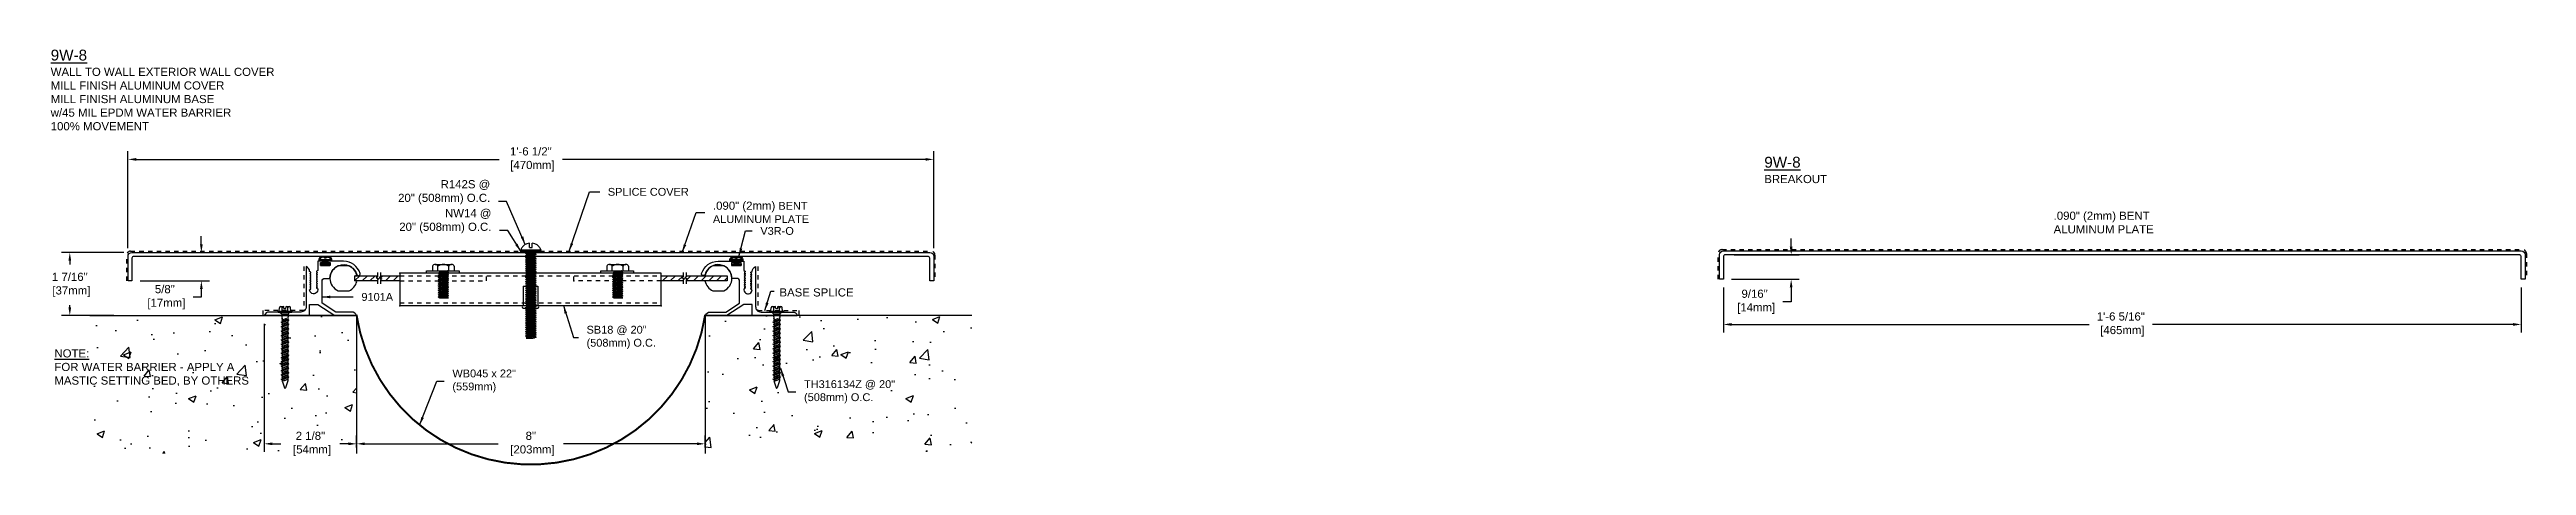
# Model space of a CAD drawing. Header units: inches. Extents: x 0.4 to 57.3, y 3.3 to 12.9.
import ezdxf

# ---------------------------------------------------------------- set-up
doc = ezdxf.new("R2010")
doc.units = ezdxf.units.IN
doc.header["$LTSCALE"] = 0.25
doc.header["$MEASUREMENT"] = 0
doc.linetypes.add('DASHED2', pattern=[0.375, 0.25, -0.125])
doc.linetypes.add('HIDDEN', pattern=[0.375, 0.25, -0.125])
doc.layers.get('0').update_dxf_attribs({"linetype": 'CONTINUOUS'})
doc.layers.get('DEFPOINTS').update_dxf_attribs({"linetype": 'CONTINUOUS'})
for name, color, linetype in [('ANCHORS', 4, 'CONTINUOUS'), ('CONDITIONS', 1, 'CONTINUOUS'), ('DIMENSIONS', 3, 'CONTINUOUS'), ('FILLERS', 2, 'CONTINUOUS'), ('METALS', 7, 'CONTINUOUS'), ('TEXT', 2, 'CONTINUOUS')]:
    doc.layers.add(name, color=color, linetype=linetype)
doc.styles.add('ARIAL', font='arial.ttf')
doc.dimstyles.new('ARIAL', dxfattribs={"dimtxt": 0.1875, "dimasz": 0.1875, "dimexe": 0.1875, "dimexo": 0.1875, "dimgap": 0.1875, "dimtad": 0, "dimtih": 1, "dimtoh": 1, "dimdec": 4, "dimzin": 3, "dimdsep": 46, "dimlunit": 4, "dimtxsty": 'ARIAL', "dimcen": 0.1875, "dimadec": 0, "dimazin": 0, "dimtfac": 1, "dimtdec": 4, "dimtofl": 0, "dimtmove": 0, "dimatfit": 3, "dimfxl": 0, "dimfrac": 2, "dimtolj": 1, "dimtzin": 0, "dimarcsym": 0})
pattern_1 = [(50, (0, 0.045), (1.79315, -0.15688), [0.1875, -2.0625]), (355, (0, 0.045), (-0.34688, 1.88048), [0.15, -1.65]), (100.451, (0.1494, 0.032), (1.44627, 1.7236), [0.15935, -1.75286]), (46.184, (0, 0.545), (2.6681, -0.4138), [0.28125, -3.09375]), (96.636, (0.2223, 0.5105), (2.33666, 2.4353), [0.23903, -2.62928]), (351.184, (0, 0.545), (2.33665, 2.4353), [0.225, -2.475]), (21, (0.25, 0.42), (1.49227, -1.00655), [0.1875, -2.0625]), (326, (0.25, 0.42), (0.60829, 1.81288), [0.15, -1.65]), (71.451, (0.3744, 0.3361), (2.10056, 0.80633), [0.15935, -1.75286]), (37.5, (0, 0.045), (0.0304, 0.832235), [0, -1.63, 0, -1.675, 0, -1.65625]), (7.5, (0, 0.045), (0.657674, 0.98603), [0, -0.955, 0, -1.5925, 0, -0.63125]), (327.5, (-0.5575, 0.045), (1.334556, -0.056387), [0, -0.625, 0, -1.95, 0, -2.5875]), (317.5, (-0.8075, 0.045), (1.457965, 0.25026), [0, -0.8125, 0, -1.295, 0, -1.8375])]

msp = doc.modelspace()

# ---------------------------------------------------------------- texts
at = {"layer": 'TEXT', "attachment_point": 1, "style": 'ARIAL'}
for s, insert, char_height, width in [('{\\L9W-8\\P\\H0.75x;\\lWALL TO WALL EXTERIOR WALL COVER\\PMILL FINISH ALUMINUM COVER\\PMILL FINISH ALUMINUM BASE\\Pw/45 MIL EPDM WATER BARRIER\\P100% MOVEMENT}', (0.40448, 12.87743), 0.25, 10.34375), ('{\\L9W-8\\P\\H0.75x;\\lBREAKOUT}', (39.75181, 10.41338), 0.25, 10.34375), ('{\\H0.75x;.090" (2mm) BENT\\PALUMINUM PLATE}', (46.39551, 9.1533), 0.25, 10.34375), ('{\\H1.5x;\\LNOTE:\\l\\PFOR WATER BARRIER - APPLY A MASTIC SETTING BED, BY OTHERS}', (0.48905, 5.98848), 0.125, 4.5900264)]:
    msp.add_mtext(s, dxfattribs=dict(at, insert=insert, char_height=char_height, width=width))
at = {"layer": 'TEXT', "style": 'ARIAL'}
for s, insert, char_height, attachment_point in [('R142S @\\P20" (508mm) O.C.', (10.49714, 9.32056), 0.1875, 9), ('SPLICE COVER', (13.19722, 9.6072), 0.18, 4), ('\\A1;NW14 @\\P20" (508mm) O.C.', (10.52416, 8.65489), 0.1875, 9), ('{\\H1.0417x;.090" (2mm)} BENT\\PALUMINUM PLATE', (15.61061, 9.13619), 0.18, 4), ('V3R-O', (16.69894, 8.70873), 0.18, 4), ('9101A', (7.53891, 7.19138), 0.18, 4), ('\\A1;BASE SPLICE', (17.13763, 7.3902), 0.1875, 1), ('SB18 @ 20"\\P(508mm) O.C.', (12.70867, 6.26152), 0.18, 4), ('WB045 x 22"\\P(559mm)', (9.62818, 5.25605), 0.18, 4), ('TH316134Z @ 20"\\P(508mm) O.C.', (17.70217, 5.01013), 0.18, 4)]:
    msp.add_mtext(s, dxfattribs=dict(at, insert=insert, char_height=char_height, attachment_point=attachment_point))

# ---------------------------------------------------------------- blocks, each defined once
blk = doc.blocks.new('TH-316134')
for p, q in [((-0.157, 0.019), (0.157, 0.019)), ((-0.157, 0), (-0.157, 0.019)), ((-0.157, 0), (0.157, 0)), ((-0.135, 0.029), (-0.129, 0.1)), ((-0.115, 0), (-0.07, -0.045)), ((-0.097, 0.127), (-0.027, 0.127)), ((-0.065, 0.019), (-0.065, 0.1)), ((-0.023, 0.083), (-0.027, 0.127)), ((-0.023, 0.083), (0.023, 0.083)), ((0.023, 0.083), (0.027, 0.127)), ((0.027, 0.127), (0.097, 0.127)), ((0.064, 0.019), (0.064, 0.1)), ((0.115, 0), (0.07, -0.045)), ((0.135, 0.029), (0.129, 0.1)), ((0.157, 0.019), (0.157, 0)), ((-0.086, -0.234), (0.086, -0.184)), ((-0.086, -0.234), (-0.062, -0.221)), ((-0.086, -0.234), (-0.062, -0.247)), ((-0.086, -0.336), (0.086, -0.285)), ((-0.086, -0.336), (-0.062, -0.323)), ((-0.086, -0.336), (-0.062, -0.349)), ((-0.086, -0.437), (0.086, -0.387)), ((-0.086, -0.437), (-0.062, -0.425)), ((-0.086, -0.437), (-0.062, -0.45)), ((-0.086, -0.539), (0.086, -0.488)), ((-0.086, -0.539), (-0.062, -0.526)), ((-0.086, -0.539), (-0.062, -0.552)), ((-0.074, -0.184), (0.032, -0.147)), ((-0.074, -0.184), (-0.062, -0.177)), ((-0.074, -0.184), (-0.062, -0.19)), ((-0.074, -0.285), (0.074, -0.234)), ((-0.074, -0.285), (-0.062, -0.279)), ((-0.074, -0.285), (-0.062, -0.291)), ((-0.074, -0.387), (0.074, -0.336)), ((-0.074, -0.387), (-0.062, -0.381)), ((-0.074, -0.387), (-0.062, -0.393)), ((-0.074, -0.488), (0.074, -0.437)), ((-0.074, -0.488), (-0.062, -0.482)), ((-0.074, -0.488), (-0.062, -0.494)), ((-0.074, -0.59), (0.074, -0.539)), ((-0.07, -0.045), (0.07, -0.045)), ((-0.07, -0.045), (-0.07, -0.112)), ((-0.069, -0.122), (-0.063, -0.148)), ((0.032, -0.147), (-0.062, -0.19)), ((-0.062, -0.177), (0.032, -0.147)), ((-0.062, -0.157), (-0.062, -0.177)), ((0.062, -0.171), (-0.062, -0.221)), ((-0.062, -0.19), (-0.062, -0.221)), ((0.062, -0.197), (-0.062, -0.247)), ((-0.062, -0.279), (0.062, -0.228)), ((0.062, -0.241), (-0.062, -0.291)), ((-0.062, -0.247), (-0.062, -0.279)), ((0.062, -0.272), (-0.062, -0.323)), ((-0.062, -0.291), (-0.062, -0.323)), ((0.062, -0.298), (-0.062, -0.349)), ((-0.062, -0.381), (0.062, -0.33)), ((0.062, -0.342), (-0.062, -0.393)), ((-0.062, -0.349), (-0.062, -0.381)), ((0.062, -0.374), (-0.062, -0.425)), ((-0.062, -0.393), (-0.062, -0.425)), ((0.062, -0.4), (-0.062, -0.45)), ((-0.062, -0.482), (0.062, -0.431)), ((0.062, -0.444), (-0.062, -0.494)), ((-0.062, -0.45), (-0.062, -0.482)), ((0.062, -0.475), (-0.062, -0.526)), ((-0.062, -0.494), (-0.062, -0.526)), ((0.062, -0.501), (-0.062, -0.552)), ((-0.062, -0.584), (0.062, -0.533)), ((0.062, -0.545), (-0.062, -0.596)), ((-0.062, -0.552), (-0.062, -0.584)), ((0.062, -0.157), (0.062, -0.171)), ((0.086, -0.184), (0.062, -0.171)), ((0.086, -0.184), (0.062, -0.197)), ((0.062, -0.197), (0.062, -0.228)), ((0.074, -0.234), (0.062, -0.228)), ((0.074, -0.234), (0.062, -0.241)), ((0.062, -0.241), (0.062, -0.272)), ((0.086, -0.285), (0.062, -0.272)), ((0.086, -0.285), (0.062, -0.298)), ((0.062, -0.298), (0.062, -0.33)), ((0.074, -0.336), (0.062, -0.33)), ((0.074, -0.336), (0.062, -0.342)), ((0.062, -0.342), (0.062, -0.374)), ((0.086, -0.387), (0.062, -0.374)), ((0.086, -0.387), (0.062, -0.4)), ((0.062, -0.4), (0.062, -0.431)), ((0.074, -0.437), (0.062, -0.431)), ((0.074, -0.437), (0.062, -0.444)), ((0.062, -0.444), (0.062, -0.475)), ((0.086, -0.488), (0.062, -0.475)), ((0.086, -0.488), (0.062, -0.501)), ((0.062, -0.501), (0.062, -0.533)), ((0.074, -0.539), (0.062, -0.533)), ((0.074, -0.539), (0.062, -0.545)), ((0.062, -0.545), (0.062, -0.577)), ((0.069, -0.122), (0.063, -0.148)), ((0.07, -0.045), (0.07, -0.112)), ((-0.086, -0.641), (0.086, -0.59)), ((-0.086, -0.641), (-0.062, -0.628)), ((-0.086, -0.641), (-0.062, -0.654)), ((-0.086, -0.742), (0.086, -0.691)), ((-0.086, -0.742), (-0.062, -0.729)), ((-0.086, -0.742), (-0.062, -0.755)), ((-0.086, -0.844), (0.086, -0.793)), ((-0.086, -0.844), (-0.062, -0.831)), ((-0.086, -0.844), (-0.062, -0.857)), ((-0.086, -0.945), (0.086, -0.895)), ((-0.086, -0.945), (-0.062, -0.932)), ((-0.086, -0.945), (-0.062, -0.958)), ((-0.086, -1.047), (0.086, -0.996)), ((-0.086, -1.047), (-0.062, -1.034)), ((-0.086, -1.047), (-0.062, -1.06)), ((-0.086, -1.141), (0.086, -1.09)), ((-0.086, -1.141), (-0.062, -1.128)), ((-0.074, -0.59), (-0.062, -0.584)), ((-0.074, -0.59), (-0.062, -0.596)), ((-0.074, -0.691), (0.074, -0.641)), ((-0.074, -0.691), (-0.062, -0.685)), ((-0.074, -0.691), (-0.062, -0.698)), ((-0.074, -0.793), (0.074, -0.742)), ((-0.074, -0.793), (-0.062, -0.787)), ((-0.074, -0.793), (-0.062, -0.799)), ((-0.074, -0.895), (0.074, -0.844)), ((-0.074, -0.895), (-0.062, -0.888)), ((-0.074, -0.895), (-0.062, -0.901)), ((-0.074, -0.996), (0.074, -0.945)), ((-0.074, -0.996), (-0.062, -0.99)), ((-0.074, -0.996), (-0.062, -1.002)), ((-0.074, -1.09), (0.074, -1.039)), ((-0.074, -1.09), (-0.062, -1.084)), ((-0.074, -1.09), (-0.062, -1.096)), ((0.062, -0.577), (-0.062, -0.628)), ((-0.062, -0.596), (-0.062, -0.628)), ((0.062, -0.603), (-0.062, -0.654)), ((-0.062, -0.685), (0.062, -0.634)), ((0.062, -0.647), (-0.062, -0.698)), ((-0.062, -0.654), (-0.062, -0.685)), ((0.062, -0.678), (-0.062, -0.729)), ((-0.062, -0.698), (-0.062, -0.729)), ((0.062, -0.704), (-0.062, -0.755)), ((-0.062, -0.787), (0.062, -0.736)), ((0.062, -0.748), (-0.062, -0.799)), ((-0.062, -0.755), (-0.062, -0.787)), ((0.062, -0.78), (-0.062, -0.831)), ((-0.062, -0.799), (-0.062, -0.831)), ((0.062, -0.806), (-0.062, -0.857)), ((-0.062, -0.888), (0.062, -0.838)), ((0.062, -0.85), (-0.062, -0.901)), ((-0.062, -0.857), (-0.062, -0.888)), ((0.062, -0.882), (-0.062, -0.932)), ((-0.062, -0.901), (-0.062, -0.932)), ((0.062, -0.907), (-0.062, -0.958)), ((-0.062, -0.99), (0.062, -0.939)), ((0.062, -0.951), (-0.062, -1.002)), ((-0.062, -0.958), (-0.062, -0.99)), ((0.062, -0.983), (-0.062, -1.034)), ((-0.062, -1.002), (-0.062, -1.034)), ((0.062, -1.009), (-0.062, -1.06)), ((-0.062, -1.084), (0.062, -1.033)), ((0.062, -1.045), (-0.062, -1.096)), ((-0.062, -1.052), (-0.062, -1.084)), ((0.062, -1.077), (-0.062, -1.128)), ((-0.062, -1.096), (-0.062, -1.128)), ((0.062, -1.103), (-0.062, -1.154)), ((-0.062, -1.185), (0.062, -1.134)), ((0.086, -0.59), (0.062, -0.577)), ((0.086, -0.59), (0.062, -0.603)), ((0.062, -0.603), (0.062, -0.634)), ((0.074, -0.641), (0.062, -0.634)), ((0.074, -0.641), (0.062, -0.647)), ((0.062, -0.647), (0.062, -0.678)), ((0.086, -0.691), (0.062, -0.678)), ((0.086, -0.691), (0.062, -0.704)), ((0.062, -0.704), (0.062, -0.736)), ((0.074, -0.742), (0.062, -0.736)), ((0.074, -0.742), (0.062, -0.748)), ((0.062, -0.748), (0.062, -0.78)), ((0.086, -0.793), (0.062, -0.78)), ((0.086, -0.793), (0.062, -0.806)), ((0.062, -0.806), (0.062, -0.838)), ((0.074, -0.844), (0.062, -0.838)), ((0.074, -0.844), (0.062, -0.85)), ((0.062, -0.85), (0.062, -0.882)), ((0.086, -0.895), (0.062, -0.882)), ((0.086, -0.895), (0.062, -0.907)), ((0.062, -0.907), (0.062, -0.939)), ((0.074, -0.945), (0.062, -0.939)), ((0.074, -0.945), (0.062, -0.951)), ((0.062, -0.951), (0.062, -0.983)), ((0.086, -0.996), (0.062, -0.983)), ((0.086, -0.996), (0.062, -1.009)), ((0.062, -1.001), (0.062, -1.033)), ((0.074, -1.039), (0.062, -1.033)), ((0.074, -1.039), (0.062, -1.045)), ((0.062, -1.045), (0.062, -1.077)), ((0.086, -1.09), (0.062, -1.077)), ((0.086, -1.09), (0.062, -1.103)), ((0.062, -1.103), (0.062, -1.134)), ((0.074, -1.141), (0.062, -1.134)), ((-0.086, -1.141), (-0.062, -1.154)), ((-0.086, -1.242), (0.086, -1.191)), ((-0.086, -1.242), (-0.062, -1.229)), ((-0.086, -1.242), (-0.062, -1.255)), ((-0.086, -1.344), (0.086, -1.293)), ((-0.086, -1.344), (-0.062, -1.331)), ((-0.086, -1.344), (-0.062, -1.357)), ((-0.086, -1.445), (0.086, -1.395)), ((-0.086, -1.445), (-0.062, -1.432)), ((-0.086, -1.445), (-0.062, -1.458)), ((-0.086, -1.547), (0.086, -1.496)), ((-0.086, -1.547), (-0.062, -1.534)), ((-0.086, -1.547), (-0.062, -1.56)), ((-0.074, -1.191), (0.074, -1.141)), ((-0.074, -1.191), (-0.062, -1.185)), ((-0.074, -1.191), (-0.062, -1.198)), ((-0.074, -1.293), (0.074, -1.242)), ((-0.074, -1.293), (-0.062, -1.287)), ((-0.074, -1.293), (-0.062, -1.299)), ((-0.074, -1.395), (0.074, -1.344)), ((-0.074, -1.395), (-0.062, -1.388)), ((-0.074, -1.395), (-0.062, -1.401)), ((-0.074, -1.496), (0.074, -1.445)), ((-0.074, -1.496), (-0.062, -1.49)), ((-0.074, -1.496), (-0.062, -1.502)), ((0.062, -1.147), (-0.062, -1.198)), ((-0.062, -1.154), (-0.062, -1.185)), ((0.062, -1.178), (-0.062, -1.229)), ((-0.062, -1.198), (-0.062, -1.229)), ((0.062, -1.204), (-0.062, -1.255)), ((-0.062, -1.287), (0.062, -1.236)), ((0.062, -1.248), (-0.062, -1.299)), ((-0.062, -1.255), (-0.062, -1.287)), ((0.062, -1.28), (-0.062, -1.331)), ((-0.062, -1.299), (-0.062, -1.331)), ((0.062, -1.306), (-0.062, -1.357)), ((-0.062, -1.388), (0.062, -1.338)), ((0.062, -1.35), (-0.062, -1.401)), ((-0.062, -1.357), (-0.062, -1.388)), ((0.062, -1.382), (-0.062, -1.432)), ((-0.062, -1.401), (-0.062, -1.432)), ((0.062, -1.407), (-0.062, -1.458)), ((-0.062, -1.49), (0.062, -1.439)), ((0.062, -1.451), (-0.062, -1.502)), ((-0.062, -1.458), (-0.062, -1.49)), ((0.062, -1.483), (-0.062, -1.534)), ((-0.062, -1.502), (-0.062, -1.534)), ((0.062, -1.509), (-0.062, -1.56)), ((-0.062, -1.56), (-0.062, -1.586)), ((-0.06, -1.601), (-0.01, -1.744)), ((-0.034, -1.584), (0.062, -1.541)), ((-0.034, -1.584), (0.074, -1.547)), ((0.062, -1.553), (-0.034, -1.584)), ((0.06, -1.601), (0.01, -1.744)), ((0.074, -1.141), (0.062, -1.147)), ((0.062, -1.147), (0.062, -1.178)), ((0.086, -1.191), (0.062, -1.178)), ((0.086, -1.191), (0.062, -1.204)), ((0.062, -1.204), (0.062, -1.236)), ((0.074, -1.242), (0.062, -1.236)), ((0.074, -1.242), (0.062, -1.248)), ((0.062, -1.248), (0.062, -1.28)), ((0.086, -1.293), (0.062, -1.28)), ((0.086, -1.293), (0.062, -1.306)), ((0.062, -1.306), (0.062, -1.338)), ((0.074, -1.344), (0.062, -1.338)), ((0.074, -1.344), (0.062, -1.35)), ((0.062, -1.35), (0.062, -1.382)), ((0.086, -1.395), (0.062, -1.382)), ((0.086, -1.395), (0.062, -1.407)), ((0.062, -1.407), (0.062, -1.439)), ((0.074, -1.445), (0.062, -1.439)), ((0.074, -1.445), (0.062, -1.451)), ((0.062, -1.451), (0.062, -1.483)), ((0.086, -1.496), (0.062, -1.483)), ((0.086, -1.496), (0.062, -1.509)), ((0.062, -1.509), (0.062, -1.541)), ((0.074, -1.547), (0.062, -1.541)), ((0.074, -1.547), (0.062, -1.553)), ((0.062, -1.553), (0.062, -1.586))]:
    blk.add_line(p, q)
for centre, radius, start, end in [((-0.146, 0.03), 0.0112, 270, 355), ((-0.097, 0.095), 0.0327, 9.285, 170.715), ((0, 0.038), 0.0896, 107.4215, 136.0407), ((0, 0.038), 0.0896, 43.9593, 72.5785), ((0.097, 0.095), 0.0327, 9.285, 170.715), ((0.146, 0.03), 0.0112, 185, 270), ((-0.023, -0.112), 0.0465, 180, 191.9357), ((-0.109, -0.157), 0.0465, 0, 11.9357), ((0.109, -0.157), 0.0465, 168.0643, 180), ((0.023, -0.112), 0.0465, 348.0643, 0), ((-0.016, -1.586), 0.0465, 180, 199.3058), ((0.016, -1.586), 0.0465, 340.6942, 0), ((0, -1.739), 0.0106, 204.1001, 335.8999)]:
    blk.add_arc(centre, radius, start, end)
blk = doc.blocks.new('TH316134')
blk.add_blockref('TH-316134', (0, 0))
blk = doc.blocks.new('*D3')
at = {"layer": 'DEFPOINTS', "color": 0}
for p in [(2.269, 8.215), (0.843, 6.765), (2.044, 6.765)]:
    blk.add_point(p, dxfattribs=at)
at = {"layer": 'DIMENSIONS', "color": 0, "lineweight": -2}
for p, q in [((2.082, 8.215), (0.655, 8.215)), ((0.843, 8.027), (0.843, 7.935)), ((0.843, 6.952), (0.843, 7.004)), ((1.856, 6.765), (0.655, 6.765))]:
    blk.add_line(p, q, dxfattribs=at)
at = {"layer": 'DIMENSIONS', "color": 0}
for points in [[(0.812, 8.027), (0.874, 8.027), (0.843, 8.215)], [(0.812, 6.952), (0.874, 6.952), (0.843, 6.765)]]:
    blk.add_solid(points, dxfattribs=at)
at = {"layer": 'DIMENSIONS', "color": 0, "insert": (0.843, 7.47), "char_height": 0.1875, "attachment_point": 5, "style": 'ARIAL'}
blk.add_mtext('\\A1;1 7/16"\\P [37mm]', dxfattribs=at)
blk = doc.blocks.new('*D4')
at = {"layer": 'DEFPOINTS', "color": 0}
for p in [(5.307, 6.765), (7.429, 3.815), (7.429, 3.547)]:
    blk.add_point(p, dxfattribs=at)
at = {"layer": 'DIMENSIONS', "color": 0, "lineweight": -2}
for p, q in [((5.307, 6.577), (5.307, 3.628)), ((7.429, 3.734), (7.429, 4.003)), ((5.494, 3.815), (5.688, 3.815)), ((7.242, 3.815), (7.047, 3.815))]:
    blk.add_line(p, q, dxfattribs=at)
at = {"layer": 'DIMENSIONS', "color": 0}
for points in [[(5.494, 3.847), (5.494, 3.784), (5.307, 3.815)], [(7.242, 3.847), (7.242, 3.784), (7.429, 3.815)]]:
    blk.add_solid(points, dxfattribs=at)
at = {"layer": 'DIMENSIONS', "color": 0, "insert": (6.368, 3.815), "char_height": 0.1875, "attachment_point": 5, "style": 'ARIAL'}
blk.add_mtext('\\A1;2 1/8"\\P [54mm]', dxfattribs=at)
blk = doc.blocks.new('*D5')
at = {"layer": 'DEFPOINTS', "color": 0}
for p in [(2.269, 8.215), (2.269, 7.562), (3.863, 7.562)]:
    blk.add_point(p, dxfattribs=at)
at = {"layer": 'DIMENSIONS', "color": 0, "lineweight": -2}
for p, q in [((3.863, 8.402), (3.863, 8.59)), ((2.457, 8.215), (4.051, 8.215)), ((2.457, 7.562), (4.051, 7.562)), ((3.863, 7.187), (3.676, 7.187)), ((3.863, 7.375), (3.863, 7.187))]:
    blk.add_line(p, q, dxfattribs=at)
at = {"layer": 'DIMENSIONS', "color": 0}
for points in [[(3.832, 8.402), (3.895, 8.402), (3.863, 8.215)], [(3.832, 7.375), (3.895, 7.375), (3.863, 7.562)]]:
    blk.add_solid(points, dxfattribs=at)
at = {"layer": 'DIMENSIONS', "color": 0, "insert": (3.024, 7.187), "char_height": 0.1875, "attachment_point": 5, "style": 'ARIAL'}
blk.add_mtext('\\A1;5/8"\\P [17mm]', dxfattribs=at)
blk = doc.blocks.new('*D6')
at = {"layer": 'DEFPOINTS', "color": 0}
for p in [(7.429, 3.547), (15.429, 3.815), (15.429, 3.547)]:
    blk.add_point(p, dxfattribs=at)
at = {"layer": 'DIMENSIONS', "color": 0, "lineweight": -2}
for p, q in [((7.429, 3.734), (7.429, 4.003)), ((15.429, 3.734), (15.429, 4.003)), ((7.617, 3.815), (10.677, 3.815)), ((15.242, 3.815), (12.182, 3.815))]:
    blk.add_line(p, q, dxfattribs=at)
at = {"layer": 'DIMENSIONS', "color": 0}
for points in [[(7.617, 3.847), (7.617, 3.784), (7.429, 3.815)], [(15.242, 3.847), (15.242, 3.784), (15.429, 3.815)]]:
    blk.add_solid(points, dxfattribs=at)
at = {"layer": 'DIMENSIONS', "color": 0, "insert": (11.429, 3.815), "char_height": 0.1875, "attachment_point": 5, "style": 'ARIAL'}
blk.add_mtext('\\A1;8"\\P [203mm]', dxfattribs=at)
blk = doc.blocks.new('*D7')
at = {"layer": 'DEFPOINTS', "color": 0}
for p in [(20.679, 10.354), (2.179, 8.125), (20.679, 8.125)]:
    blk.add_point(p, dxfattribs=at)
at = {"layer": 'DIMENSIONS', "color": 0, "lineweight": -2}
for p, q in [((2.179, 8.312), (2.179, 10.542)), ((2.367, 10.354), (10.704, 10.354)), ((20.492, 10.354), (12.154, 10.354)), ((20.679, 8.312), (20.679, 10.542))]:
    blk.add_line(p, q, dxfattribs=at)
at = {"layer": 'DIMENSIONS', "color": 0}
for points in [[(2.367, 10.385), (2.367, 10.323), (2.179, 10.354)], [(20.492, 10.385), (20.492, 10.323), (20.679, 10.354)]]:
    blk.add_solid(points, dxfattribs=at)
at = {"layer": 'DIMENSIONS', "color": 0, "insert": (11.429, 10.354), "char_height": 0.1875, "attachment_point": 5, "style": 'ARIAL'}
blk.add_mtext('\\A1;1\'-6 1/2"\\P [470mm]', dxfattribs=at)
blk = doc.blocks.new('9101A')
blk.add_lwpolyline([(-0.925, 0.836), (-0.897, 0.822), (-0.925, 0.807), (-0.925, 0.795), (-0.897, 0.78), (-0.925, 0.766), (-0.925, 0.753), (-0.897, 0.739), (-0.925, 0.724), (-0.925, 0.711), (-0.897, 0.697), (-0.925, 0.682), (-0.925, 0.67), (-0.897, 0.655), (-0.925, 0.641), (-0.925, 0.628), (-0.895, 0.613, -1.093785), (-1.08, 0.591), (-1.049, 0.607), (-1.049, 0.62), (-1.077, 0.634), (-1.049, 0.649), (-1.049, 0.661), (-1.077, 0.676), (-1.049, 0.691), (-1.049, 0.703), (-1.077, 0.718), (-1.049, 0.732), (-1.049, 0.745), (-1.077, 0.759), (-1.049, 0.774), (-1.049, 0.786), (-1.077, 0.801), (-1.049, 0.816), (-1.049, 0.828), (-1.077, 0.843), (-1.049, 0.857), (-1.049, 0.87), (-1.077, 0.884), (-1.049, 0.899), (-1.049, 0.911), (-1.077, 0.926), (-1.049, 0.941), (-1.049, 0.953), (-1.077, 0.968), (-1.049, 0.982), (-1.049, 0.995), (-1.08, 1.011, 0.304337), (-1.16, 1.125), (-1.16, 0.205, -0.414214), (-1.285, 0.08), (-2.006, 0.08, 0.310805), (-2.123, 0), (-1.08, 0), (-1.08, 0.25), (-0.89, 0.25), (-0.5, 0), (0, 0, 0.306943), (-0.115, 0.08), (-0.477, 0.08), (-0.793, 0.283), (-0.793, 0.792, -0.414214), (-0.731, 0.854), (-0.616, 0.854, -0.865696), (0.001, 0.944, 1), (0.078, 0.966, 0.330951), (-0.301, 1.25), (-0.658, 1.25), (-0.658, 1.22), (-0.608, 1.22), (-0.608, 1.152), (-0.833, 1.152), (-0.833, 1.22), (-0.783, 1.22), (-0.783, 1.25), (-0.893, 1.25), (-0.893, 1.032), (-0.925, 1.016), (-0.925, 1.003), (-0.897, 0.989), (-0.925, 0.974), (-0.925, 0.961), (-0.897, 0.947), (-0.925, 0.932), (-0.925, 0.92), (-0.897, 0.905), (-0.925, 0.891), (-0.925, 0.878), (-0.897, 0.864), (-0.925, 0.849)], format="xyb", close=True)
blk = doc.blocks.new('H1458S')
for p, q in [((-0.25, 0.104), (-0.25, 0)), ((-0.25, 0), (0.25, 0)), ((-0.188, 0.144), (0.187, 0.144)), ((-0.125, 0), (-0.125, 0.104)), ((-0.119, 0), (-0.085, -0.02)), ((-0.085, -0.02), (0.048, 0)), ((0.125, 0), (0.125, 0.104)), ((0.25, 0.104), (0.25, 0)), ((-0.119, -0.05), (0.119, -0.025)), ((-0.119, -0.05), (-0.085, -0.03)), ((-0.119, -0.05), (-0.085, -0.07)), ((-0.119, -0.1), (0.119, -0.075)), ((-0.119, -0.1), (-0.085, -0.08)), ((-0.119, -0.1), (-0.085, -0.12)), ((-0.119, -0.15), (0.119, -0.125)), ((-0.119, -0.15), (-0.085, -0.13)), ((-0.119, -0.15), (-0.085, -0.17)), ((-0.119, -0.2), (0.119, -0.175)), ((-0.119, -0.2), (-0.085, -0.18)), ((-0.119, -0.2), (-0.085, -0.22)), ((-0.119, -0.25), (0.119, -0.225)), ((-0.119, -0.25), (-0.085, -0.23)), ((-0.119, -0.25), (-0.085, -0.27)), ((-0.119, -0.3), (0.119, -0.275)), ((-0.119, -0.3), (-0.085, -0.28)), ((-0.119, -0.3), (-0.085, -0.32)), ((-0.119, -0.35), (0.119, -0.325)), ((-0.119, -0.35), (-0.085, -0.33)), ((-0.119, -0.35), (-0.085, -0.37)), ((-0.119, -0.4), (0.119, -0.375)), ((-0.119, -0.4), (-0.085, -0.38)), ((-0.119, -0.4), (-0.085, -0.42)), ((-0.119, -0.45), (0.119, -0.425)), ((-0.119, -0.45), (-0.085, -0.43)), ((-0.119, -0.45), (-0.085, -0.47)), ((-0.119, -0.5), (0.119, -0.475)), ((-0.119, -0.5), (-0.085, -0.48)), ((-0.119, -0.5), (-0.085, -0.52)), ((-0.119, -0.55), (0.119, -0.525)), ((-0.119, -0.55), (-0.085, -0.53)), ((-0.119, -0.55), (-0.085, -0.57)), ((-0.085, -0.03), (0.085, -0.005)), ((-0.085, -0.02), (-0.085, -0.03)), ((-0.085, -0.07), (0.085, -0.045)), ((-0.085, -0.08), (0.085, -0.055)), ((-0.085, -0.07), (-0.085, -0.08)), ((-0.085, -0.12), (0.085, -0.095)), ((-0.085, -0.13), (0.085, -0.105)), ((-0.085, -0.12), (-0.085, -0.13)), ((-0.085, -0.17), (0.085, -0.145)), ((-0.085, -0.18), (0.085, -0.155)), ((-0.085, -0.17), (-0.085, -0.18)), ((-0.085, -0.22), (0.085, -0.195)), ((-0.085, -0.23), (0.085, -0.205)), ((-0.085, -0.22), (-0.085, -0.23)), ((-0.085, -0.27), (0.085, -0.245)), ((-0.085, -0.28), (0.085, -0.255)), ((-0.085, -0.27), (-0.085, -0.28)), ((-0.085, -0.32), (0.085, -0.295)), ((-0.085, -0.33), (0.085, -0.305)), ((-0.085, -0.32), (-0.085, -0.33)), ((-0.085, -0.37), (0.085, -0.345)), ((-0.085, -0.38), (0.085, -0.355)), ((-0.085, -0.37), (-0.085, -0.38)), ((-0.085, -0.42), (0.085, -0.395)), ((-0.085, -0.43), (0.085, -0.405)), ((-0.085, -0.42), (-0.085, -0.43)), ((-0.085, -0.47), (0.085, -0.445)), ((-0.085, -0.48), (0.085, -0.455)), ((-0.085, -0.47), (-0.085, -0.48)), ((-0.085, -0.52), (0.085, -0.495)), ((-0.085, -0.53), (0.085, -0.505)), ((-0.085, -0.52), (-0.085, -0.53)), ((-0.085, -0.57), (0.085, -0.545)), ((-0.085, -0.58), (0.085, -0.555)), ((0.094, 0), (0.085, -0.005)), ((0.119, -0.025), (0.085, -0.005)), ((0.119, -0.025), (0.085, -0.045)), ((0.085, -0.045), (0.085, -0.055)), ((0.119, -0.075), (0.085, -0.055)), ((0.119, -0.075), (0.085, -0.095)), ((0.085, -0.095), (0.085, -0.105)), ((0.119, -0.125), (0.085, -0.105)), ((0.119, -0.125), (0.085, -0.145)), ((0.085, -0.145), (0.085, -0.155)), ((0.119, -0.175), (0.085, -0.155)), ((0.119, -0.175), (0.085, -0.195)), ((0.085, -0.195), (0.085, -0.205)), ((0.119, -0.225), (0.085, -0.205)), ((0.119, -0.225), (0.085, -0.245)), ((0.085, -0.245), (0.085, -0.255)), ((0.119, -0.275), (0.085, -0.255)), ((0.119, -0.275), (0.085, -0.295)), ((0.085, -0.295), (0.085, -0.305)), ((0.119, -0.325), (0.085, -0.305)), ((0.119, -0.325), (0.085, -0.345)), ((0.085, -0.345), (0.085, -0.355)), ((0.119, -0.375), (0.085, -0.355)), ((0.119, -0.375), (0.085, -0.395)), ((0.085, -0.395), (0.085, -0.405)), ((0.119, -0.425), (0.085, -0.405)), ((0.119, -0.425), (0.085, -0.445)), ((0.085, -0.445), (0.085, -0.455)), ((0.119, -0.475), (0.085, -0.455)), ((0.119, -0.475), (0.085, -0.495)), ((0.085, -0.495), (0.085, -0.505)), ((0.119, -0.525), (0.085, -0.505)), ((0.119, -0.525), (0.085, -0.545)), ((0.085, -0.545), (0.085, -0.555)), ((0.119, -0.575), (0.085, -0.555)), ((-0.119, -0.6), (0.119, -0.575)), ((-0.119, -0.6), (-0.085, -0.58)), ((-0.119, -0.6), (-0.085, -0.62)), ((-0.085, -0.57), (-0.085, -0.58)), ((-0.085, -0.62), (0.085, -0.595)), ((-0.085, -0.62), (-0.085, -0.625)), ((-0.085, -0.625), (0.119, -0.625)), ((-0.048, -0.625), (0.085, -0.605)), ((0.119, -0.575), (0.085, -0.595)), ((0.085, -0.595), (0.085, -0.605)), ((0.119, -0.625), (0.085, -0.605))]:
    blk.add_line(p, q)
for centre, radius, start, end in [((-0.188, 0.075), 0.0688, 24.7615, 155.2385), ((0, -0.071), 0.215, 54.5107, 125.4893), ((0.187, 0.075), 0.0688, 24.7615, 155.2385)]:
    blk.add_arc(centre, radius, start, end)
blk = doc.blocks.new('RIVNUT')
for p, q in [((-0.143, 0.381), (-0.143, -0.063)), ((-0.143, 0.381), (0.189, 0.381)), ((0.189, 0.381), (0.189, -0.063)), ((-0.144, -0.119), (0.191, -0.119)), ((-0.143, -0.063), (0.189, -0.063))]:
    blk.add_line(p, q)
for centre, start, end in [((-0.143, -0.091), 90, 267.037), ((0.189, -0.091), 272.963, 90)]:
    blk.add_arc(centre, 0.028, start, end)
blk = doc.blocks.new('SB18')
at = {"layer": 'METALS'}
h = blk.add_hatch(dxfattribs=at)
h.set_pattern_fill('ANSI31', color=256, style=0)
h.paths.add_polyline_path([(8.422, 7.679), (7.977, 7.679), (7.977, 7.651), (7.948, 7.631), (8.005, 7.61), (7.977, 7.591), (7.977, 7.559), (8.422, 7.559)])
h.paths.add_polyline_path([(7.878, 7.631), (7.907, 7.651), (7.907, 7.679), (7.391, 7.679), (7.391, 7.559), (7.907, 7.559), (7.907, 7.591), (7.935, 7.61)])
h = blk.add_hatch(dxfattribs=at)
h.set_pattern_fill('ANSI31', color=256, style=0)
h.paths.add_polyline_path([(14.995, 7.679), (14.995, 7.651), (14.966, 7.631), (15.024, 7.61), (14.995, 7.591), (14.995, 7.559), (15.939, 7.559), (15.939, 7.679)])
h.paths.add_polyline_path([(14.925, 7.559), (14.925, 7.591), (14.954, 7.61), (14.896, 7.631), (14.925, 7.651), (14.925, 7.679), (14.421, 7.679), (14.421, 7.559)])
at = {"linetype": 'HIDDEN'}
blk.add_line((8.422, 7.559), (10.413, 7.559), dxfattribs=at)
for points in [[(7.432, 7.545), (7.391, 7.559), (7.391, 7.679), (7.432, 7.694, 0.233897), (7.254, 7.906), (7.004, 7.906, 0.654654), (7.004, 7.333), (7.254, 7.333, 0.233897)], [(15.939, 7.559), (15.428, 7.559, 0.246328), (15.609, 7.333), (15.859, 7.333, 0.654654), (15.859, 7.906), (15.609, 7.906, 0.246328), (15.428, 7.679), (15.939, 7.679)]]:
    blk.add_lwpolyline(points, format="xyb", close=True)
for points in [[(7.907, 7.751), (7.907, 7.651), (7.878, 7.631), (7.935, 7.61), (7.907, 7.591), (7.907, 7.491)], [(7.977, 7.751), (7.977, 7.651), (7.948, 7.631), (8.005, 7.61), (7.977, 7.591), (7.977, 7.491)], [(14.925, 7.751), (14.925, 7.651), (14.896, 7.631), (14.954, 7.61), (14.925, 7.591), (14.925, 7.491)], [(14.995, 7.751), (14.995, 7.651), (14.966, 7.631), (15.024, 7.61), (14.995, 7.591), (14.995, 7.491)]]:
    blk.add_lwpolyline(points)
blk.add_lwpolyline([(9.037, 7.742), (9.037, 7.794), (9.787, 7.794), (9.787, 7.742)], close=True)
at = {"linetype": 'ByBlock'}
for p in [(8.422, 7.742), (8.422, 6.991)]:
    blk.add_point(p, dxfattribs=at)
at = {"layer": 'METALS', "linetype": 'HIDDEN'}
for p, q in [((8.422, 7.679), (14.421, 7.679)), ((12.417, 7.559), (12.417, 7.679)), ((14.421, 7.559), (12.417, 7.559)), ((8.422, 7.053), (14.421, 7.053))]:
    blk.add_line(p, q, dxfattribs=at)
at = {"layer": 'METALS'}
blk.add_line((8.422, 6.992), (14.421, 6.992), dxfattribs=at)
for points in [[(7.907, 7.559), (7.391, 7.559), (7.391, 7.679), (7.907, 7.679)], [(7.977, 7.679), (8.422, 7.679), (8.422, 7.559), (7.977, 7.559)], [(14.925, 7.559), (14.421, 7.559), (14.421, 7.679), (14.925, 7.679)], [(14.995, 7.679), (15.939, 7.679)], [(15.939, 7.559), (14.995, 7.559)]]:
    blk.add_lwpolyline(points, dxfattribs=at)
for points in [[(14.421, 7.742), (8.422, 7.742), (8.422, 6.992), (14.421, 6.992)], [(13.039, 7.742), (13.039, 7.794), (13.789, 7.794), (13.789, 7.742)]]:
    blk.add_lwpolyline(points, close=True, dxfattribs=at)
at = {"layer": 'METALS', "linetype": 'HIDDEN'}
blk.add_point((12.417, 7.559), dxfattribs=at)
at = {"layer": 'ANCHORS'}
for p in [(9.422, 7.794), (13.424, 7.794)]:
    blk.add_blockref('H1458S', p, dxfattribs=at)
at = {"layer": 'METALS'}
blk.add_blockref('RIVNUT', (11.398, 7.055), dxfattribs=at)
blk = doc.blocks.new('WB045')
at = {"layer": 'FILLERS', "const_width": 0.045}
for points in [[(5.307, 6.765), (7.45, 6.765)], [(17.552, 6.765), (15.409, 6.765)]]:
    blk.add_lwpolyline(points, dxfattribs=at)
blk.add_lwpolyline([(7.429, 6.765, 0.856576), (15.429, 6.765)], format="xyb", dxfattribs=at)
blk = doc.blocks.new('*D12')
at = {"layer": 'DEFPOINTS', "color": 0}
for p in [(38.813, 7.597), (57.133, 7.597), (57.133, 6.559)]:
    blk.add_point(p, dxfattribs=at)
at = {"layer": 'DIMENSIONS', "color": 0, "lineweight": -2}
for p, q in [((38.813, 7.41), (38.813, 6.372)), ((57.133, 7.41), (57.133, 6.372)), ((39, 6.559), (47.213, 6.559)), ((56.945, 6.559), (48.663, 6.559))]:
    blk.add_line(p, q, dxfattribs=at)
at = {"layer": 'DIMENSIONS', "color": 0}
for points in [[(39, 6.591), (39, 6.528), (38.813, 6.559)], [(56.945, 6.591), (56.945, 6.528), (57.133, 6.559)]]:
    blk.add_solid(points, dxfattribs=at)
at = {"layer": 'DIMENSIONS', "color": 0, "insert": (47.938, 6.559), "char_height": 0.1875, "attachment_point": 5, "style": 'ARIAL'}
blk.add_mtext('\\A1;1\'-6 5/16"\\P [465mm]', dxfattribs=at)
blk = doc.blocks.new('*D13')
at = {"layer": 'DEFPOINTS', "color": 0}
for p in [(38.875, 8.16), (38.813, 7.597), (40.369, 7.597)]:
    blk.add_point(p, dxfattribs=at)
at = {"layer": 'DIMENSIONS', "color": 0, "lineweight": -2}
for p, q in [((40.369, 8.347), (40.369, 8.535)), ((39.063, 8.16), (40.556, 8.16)), ((39, 7.597), (40.556, 7.597)), ((40.369, 7.41), (40.369, 7.081)), ((40.369, 7.081), (40.181, 7.081))]:
    blk.add_line(p, q, dxfattribs=at)
at = {"layer": 'DIMENSIONS', "color": 0}
for points in [[(40.337, 8.347), (40.4, 8.347), (40.369, 8.16)], [(40.337, 7.41), (40.4, 7.41), (40.369, 7.597)]]:
    blk.add_solid(points, dxfattribs=at)
at = {"layer": 'DIMENSIONS', "color": 0, "insert": (39.529, 7.081), "char_height": 0.1875, "attachment_point": 5, "style": 'ARIAL'}
blk.add_mtext('\\A1;9/16"\\P [14mm]', dxfattribs=at)
blk = doc.blocks.new('V3R')
h = blk.add_hatch(color=256)
h.paths.add_polyline_path([(16.202, 8.027), (16.3, 8.027, 0.622111), (16.159, 8.11, -0.142696), (16.141, 8.11, 0.622111), (16, 8.027), (16.097, 8.027), (16.097, 7.952), (16.042, 7.952), (16.042, 7.917), (16.257, 7.917), (16.257, 7.952), (16.202, 7.952)])
h.paths.add_polyline_path([(16.025, 8.052, -0.564406), (16.139, 8.086, 0.17356), (16.16, 8.086, -0.564406), (16.275, 8.052)], flags=16)
for points in [[(16.257, 7.917), (16.042, 7.917), (16.042, 7.952), (16.097, 7.952), (16.097, 8.027), (16, 8.027, -0.622111), (16.141, 8.11, 0.142696), (16.159, 8.11, -0.622111), (16.3, 8.027), (16.202, 8.027), (16.202, 7.952), (16.257, 7.952)], [(16.139, 8.086, 0.17356), (16.16, 8.086, -0.564406), (16.275, 8.052), (16.025, 8.052, -0.564406)]]:
    blk.add_lwpolyline(points, format="xyb", close=True)
blk = doc.blocks.new('R142')
for p, q in [((-0.226, 0.031), (0.226, 0.031)), ((-0.226, 0.031), (-0.22, 0)), ((-0.22, 0), (0.22, 0)), ((-0.085, 0), (-0.085, -0.03)), ((-0.034, 0.082), (-0.034, 0.182)), ((-0.034, 0.082), (0.034, 0.082)), ((0.034, 0.082), (0.034, 0.182)), ((0.085, 0), (0.085, -0.005)), ((0.226, 0.031), (0.22, 0)), ((-0.119, -0.05), (0.119, -0.025)), ((-0.119, -0.05), (-0.085, -0.03)), ((-0.119, -0.05), (-0.085, -0.07)), ((-0.119, -0.1), (0.119, -0.075)), ((-0.119, -0.1), (-0.085, -0.08)), ((-0.119, -0.1), (-0.085, -0.12)), ((-0.119, -0.15), (0.119, -0.125)), ((-0.119, -0.15), (-0.085, -0.13)), ((-0.119, -0.15), (-0.085, -0.17)), ((-0.119, -0.2), (0.119, -0.175)), ((-0.119, -0.2), (-0.085, -0.18)), ((-0.119, -0.2), (-0.085, -0.22)), ((-0.119, -0.25), (0.119, -0.225)), ((-0.119, -0.25), (-0.085, -0.23)), ((-0.119, -0.25), (-0.085, -0.27)), ((-0.119, -0.3), (0.119, -0.275)), ((-0.119, -0.3), (-0.085, -0.28)), ((-0.119, -0.3), (-0.085, -0.32)), ((-0.119, -0.35), (0.119, -0.325)), ((-0.119, -0.35), (-0.085, -0.33)), ((-0.119, -0.35), (-0.085, -0.37)), ((-0.119, -0.4), (0.119, -0.375)), ((-0.119, -0.4), (-0.085, -0.38)), ((-0.119, -0.4), (-0.085, -0.42)), ((-0.119, -0.45), (0.119, -0.425)), ((-0.119, -0.45), (-0.085, -0.43)), ((-0.119, -0.45), (-0.085, -0.47)), ((-0.119, -0.5), (0.119, -0.475)), ((-0.119, -0.5), (-0.085, -0.48)), ((-0.119, -0.5), (-0.085, -0.52)), ((-0.119, -0.55), (0.119, -0.525)), ((-0.119, -0.55), (-0.085, -0.53)), ((-0.119, -0.55), (-0.085, -0.57)), ((-0.085, -0.03), (0.085, -0.005)), ((-0.085, -0.07), (0.085, -0.045)), ((-0.085, -0.08), (0.085, -0.055)), ((-0.085, -0.07), (-0.085, -0.08)), ((-0.085, -0.12), (0.085, -0.095)), ((-0.085, -0.13), (0.085, -0.105)), ((-0.085, -0.12), (-0.085, -0.13)), ((-0.085, -0.17), (0.085, -0.145)), ((-0.085, -0.18), (0.085, -0.155)), ((-0.085, -0.17), (-0.085, -0.18)), ((-0.085, -0.22), (0.085, -0.195)), ((-0.085, -0.23), (0.085, -0.205)), ((-0.085, -0.22), (-0.085, -0.23)), ((-0.085, -0.27), (0.085, -0.245)), ((-0.085, -0.28), (0.085, -0.255)), ((-0.085, -0.27), (-0.085, -0.28)), ((-0.085, -0.32), (0.085, -0.295)), ((-0.085, -0.33), (0.085, -0.305)), ((-0.085, -0.32), (-0.085, -0.33)), ((-0.085, -0.37), (0.085, -0.345)), ((-0.085, -0.38), (0.085, -0.355)), ((-0.085, -0.37), (-0.085, -0.38)), ((-0.085, -0.42), (0.085, -0.395)), ((-0.085, -0.43), (0.085, -0.405)), ((-0.085, -0.42), (-0.085, -0.43)), ((-0.085, -0.47), (0.085, -0.445)), ((-0.085, -0.48), (0.085, -0.455)), ((-0.085, -0.47), (-0.085, -0.48)), ((-0.085, -0.52), (0.085, -0.495)), ((-0.085, -0.53), (0.085, -0.505)), ((-0.085, -0.52), (-0.085, -0.53)), ((-0.085, -0.57), (0.085, -0.545)), ((-0.085, -0.58), (0.085, -0.555)), ((0.119, -0.025), (0.085, -0.005)), ((0.119, -0.025), (0.085, -0.045)), ((0.085, -0.045), (0.085, -0.055)), ((0.119, -0.075), (0.085, -0.055)), ((0.119, -0.075), (0.085, -0.095)), ((0.085, -0.095), (0.085, -0.105)), ((0.119, -0.125), (0.085, -0.105)), ((0.119, -0.125), (0.085, -0.145)), ((0.085, -0.145), (0.085, -0.155)), ((0.119, -0.175), (0.085, -0.155)), ((0.119, -0.175), (0.085, -0.195)), ((0.085, -0.195), (0.085, -0.205)), ((0.119, -0.225), (0.085, -0.205)), ((0.119, -0.225), (0.085, -0.245)), ((0.085, -0.245), (0.085, -0.255)), ((0.119, -0.275), (0.085, -0.255)), ((0.119, -0.275), (0.085, -0.295)), ((0.085, -0.295), (0.085, -0.305)), ((0.119, -0.325), (0.085, -0.305)), ((0.119, -0.325), (0.085, -0.345)), ((0.085, -0.345), (0.085, -0.355)), ((0.119, -0.375), (0.085, -0.355)), ((0.119, -0.375), (0.085, -0.395)), ((0.085, -0.395), (0.085, -0.405)), ((0.119, -0.425), (0.085, -0.405)), ((0.119, -0.425), (0.085, -0.445)), ((0.085, -0.445), (0.085, -0.455)), ((0.119, -0.475), (0.085, -0.455)), ((0.119, -0.475), (0.085, -0.495)), ((0.085, -0.495), (0.085, -0.505)), ((0.119, -0.525), (0.085, -0.505)), ((0.119, -0.525), (0.085, -0.545)), ((0.085, -0.545), (0.085, -0.555)), ((0.119, -0.575), (0.085, -0.555)), ((-0.119, -0.6), (0.119, -0.575)), ((-0.119, -0.6), (-0.085, -0.58)), ((-0.119, -0.6), (-0.085, -0.62)), ((-0.119, -0.65), (0.119, -0.625)), ((-0.119, -0.65), (-0.085, -0.63)), ((-0.119, -0.65), (-0.085, -0.67)), ((-0.119, -0.7), (0.119, -0.675)), ((-0.119, -0.7), (-0.085, -0.68)), ((-0.119, -0.7), (-0.085, -0.72)), ((-0.119, -0.75), (0.119, -0.725)), ((-0.119, -0.75), (-0.085, -0.73)), ((-0.119, -0.75), (-0.085, -0.77)), ((-0.119, -0.8), (0.119, -0.775)), ((-0.119, -0.8), (-0.085, -0.78)), ((-0.119, -0.8), (-0.085, -0.82)), ((-0.119, -0.85), (0.119, -0.825)), ((-0.119, -0.85), (-0.085, -0.83)), ((-0.119, -0.85), (-0.085, -0.87)), ((-0.119, -0.9), (0.119, -0.875)), ((-0.119, -0.9), (-0.085, -0.88)), ((-0.119, -0.9), (-0.085, -0.92)), ((-0.119, -0.95), (0.119, -0.925)), ((-0.119, -0.95), (-0.085, -0.93)), ((-0.119, -0.95), (-0.085, -0.97)), ((-0.119, -1), (0.119, -0.975)), ((-0.119, -1), (-0.085, -0.98)), ((-0.119, -1), (-0.085, -1.02)), ((-0.119, -1.05), (0.119, -1.025)), ((-0.119, -1.05), (-0.085, -1.03)), ((-0.119, -1.05), (-0.085, -1.07)), ((-0.119, -1.1), (0.119, -1.075)), ((-0.119, -1.1), (-0.085, -1.08)), ((-0.119, -1.1), (-0.085, -1.12)), ((-0.119, -1.15), (0.119, -1.125)), ((-0.119, -1.15), (-0.085, -1.13)), ((-0.085, -0.57), (-0.085, -0.58)), ((-0.085, -0.62), (0.085, -0.595)), ((-0.085, -0.63), (0.085, -0.605)), ((-0.085, -0.62), (-0.085, -0.63)), ((-0.085, -0.67), (0.085, -0.645)), ((-0.085, -0.68), (0.085, -0.655)), ((-0.085, -0.67), (-0.085, -0.68)), ((-0.085, -0.72), (0.085, -0.695)), ((-0.085, -0.73), (0.085, -0.705)), ((-0.085, -0.72), (-0.085, -0.73)), ((-0.085, -0.77), (0.085, -0.745)), ((-0.085, -0.78), (0.085, -0.755)), ((-0.085, -0.77), (-0.085, -0.78)), ((-0.085, -0.82), (0.085, -0.795)), ((-0.085, -0.83), (0.085, -0.805)), ((-0.085, -0.82), (-0.085, -0.83)), ((-0.085, -0.87), (0.085, -0.845)), ((-0.085, -0.88), (0.085, -0.855)), ((-0.085, -0.87), (-0.085, -0.88)), ((-0.085, -0.92), (0.085, -0.895)), ((-0.085, -0.93), (0.085, -0.905)), ((-0.085, -0.92), (-0.085, -0.93)), ((-0.085, -0.97), (0.085, -0.945)), ((-0.085, -0.98), (0.085, -0.955)), ((-0.085, -0.97), (-0.085, -0.98)), ((-0.085, -1.02), (0.085, -0.995)), ((-0.085, -1.03), (0.085, -1.005)), ((-0.085, -1.02), (-0.085, -1.03)), ((-0.085, -1.07), (0.085, -1.045)), ((-0.085, -1.08), (0.085, -1.055)), ((-0.085, -1.07), (-0.085, -1.08)), ((-0.085, -1.12), (0.085, -1.095)), ((-0.085, -1.13), (0.085, -1.105)), ((-0.085, -1.12), (-0.085, -1.13)), ((0.119, -0.575), (0.085, -0.595)), ((0.085, -0.595), (0.085, -0.605)), ((0.119, -0.625), (0.085, -0.605)), ((0.119, -0.625), (0.085, -0.645)), ((0.085, -0.645), (0.085, -0.655)), ((0.119, -0.675), (0.085, -0.655)), ((0.119, -0.675), (0.085, -0.695)), ((0.085, -0.695), (0.085, -0.705)), ((0.119, -0.725), (0.085, -0.705)), ((0.119, -0.725), (0.085, -0.745)), ((0.085, -0.745), (0.085, -0.755)), ((0.119, -0.775), (0.085, -0.755)), ((0.119, -0.775), (0.085, -0.795)), ((0.085, -0.795), (0.085, -0.805)), ((0.119, -0.825), (0.085, -0.805)), ((0.119, -0.825), (0.085, -0.845)), ((0.085, -0.845), (0.085, -0.855)), ((0.119, -0.875), (0.085, -0.855)), ((0.119, -0.875), (0.085, -0.895)), ((0.085, -0.895), (0.085, -0.905)), ((0.119, -0.925), (0.085, -0.905)), ((0.119, -0.925), (0.085, -0.945)), ((0.085, -0.945), (0.085, -0.955)), ((0.119, -0.975), (0.085, -0.955)), ((0.119, -0.975), (0.085, -0.995)), ((0.085, -0.995), (0.085, -1.005)), ((0.119, -1.025), (0.085, -1.005)), ((0.119, -1.025), (0.085, -1.045)), ((0.085, -1.045), (0.085, -1.055)), ((0.119, -1.075), (0.085, -1.055)), ((0.119, -1.075), (0.085, -1.095)), ((0.085, -1.095), (0.085, -1.105)), ((0.119, -1.125), (0.085, -1.105)), ((0.119, -1.125), (0.085, -1.145)), ((-0.119, -1.15), (-0.085, -1.17)), ((-0.119, -1.2), (0.119, -1.175)), ((-0.119, -1.2), (-0.085, -1.18)), ((-0.119, -1.2), (-0.085, -1.22)), ((-0.119, -1.25), (0.119, -1.225)), ((-0.119, -1.25), (-0.085, -1.23)), ((-0.119, -1.25), (-0.085, -1.27)), ((-0.119, -1.3), (0.119, -1.275)), ((-0.119, -1.3), (-0.085, -1.28)), ((-0.119, -1.3), (-0.085, -1.32)), ((-0.119, -1.35), (0.119, -1.325)), ((-0.119, -1.35), (-0.085, -1.33)), ((-0.119, -1.35), (-0.085, -1.37)), ((-0.119, -1.4), (0.119, -1.375)), ((-0.119, -1.4), (-0.085, -1.38)), ((-0.119, -1.4), (-0.085, -1.42)), ((-0.119, -1.45), (0.119, -1.425)), ((-0.119, -1.45), (-0.085, -1.43)), ((-0.119, -1.45), (-0.085, -1.47)), ((-0.119, -1.5), (0.119, -1.475)), ((-0.119, -1.5), (-0.085, -1.48)), ((-0.119, -1.5), (-0.085, -1.52)), ((-0.119, -1.55), (0.119, -1.525)), ((-0.119, -1.55), (-0.085, -1.53)), ((-0.119, -1.55), (-0.085, -1.57)), ((-0.119, -1.6), (0.119, -1.575)), ((-0.119, -1.6), (-0.085, -1.58)), ((-0.119, -1.6), (-0.085, -1.62)), ((-0.119, -1.65), (0.119, -1.625)), ((-0.119, -1.65), (-0.085, -1.63)), ((-0.119, -1.65), (-0.085, -1.67)), ((-0.119, -1.7), (0.119, -1.675)), ((-0.119, -1.7), (-0.085, -1.68)), ((-0.119, -1.7), (-0.085, -1.72)), ((-0.085, -1.17), (0.085, -1.145)), ((-0.085, -1.18), (0.085, -1.155)), ((-0.085, -1.17), (-0.085, -1.18)), ((-0.085, -1.22), (0.085, -1.195)), ((-0.085, -1.23), (0.085, -1.205)), ((-0.085, -1.22), (-0.085, -1.23)), ((-0.085, -1.27), (0.085, -1.245)), ((-0.085, -1.28), (0.085, -1.255)), ((-0.085, -1.27), (-0.085, -1.28)), ((-0.085, -1.32), (0.085, -1.295)), ((-0.085, -1.33), (0.085, -1.305)), ((-0.085, -1.32), (-0.085, -1.33)), ((-0.085, -1.37), (0.085, -1.345)), ((-0.085, -1.38), (0.085, -1.355)), ((-0.085, -1.37), (-0.085, -1.38)), ((-0.085, -1.42), (0.085, -1.395)), ((-0.085, -1.43), (0.085, -1.405)), ((-0.085, -1.42), (-0.085, -1.43)), ((-0.085, -1.47), (0.085, -1.445)), ((-0.085, -1.48), (0.085, -1.455)), ((-0.085, -1.47), (-0.085, -1.48)), ((-0.085, -1.52), (0.085, -1.495)), ((-0.085, -1.53), (0.085, -1.505)), ((-0.085, -1.52), (-0.085, -1.53)), ((-0.085, -1.57), (0.085, -1.545)), ((-0.085, -1.58), (0.085, -1.555)), ((-0.085, -1.57), (-0.085, -1.58)), ((-0.085, -1.62), (0.085, -1.595)), ((-0.085, -1.63), (0.085, -1.605)), ((-0.085, -1.62), (-0.085, -1.63)), ((-0.085, -1.67), (0.085, -1.645)), ((-0.085, -1.68), (0.085, -1.655)), ((-0.085, -1.67), (-0.085, -1.68)), ((-0.085, -1.72), (0.085, -1.695)), ((-0.085, -1.73), (0.085, -1.705)), ((0.085, -1.145), (0.085, -1.155)), ((0.119, -1.175), (0.085, -1.155)), ((0.119, -1.175), (0.085, -1.195)), ((0.085, -1.195), (0.085, -1.205)), ((0.119, -1.225), (0.085, -1.205)), ((0.119, -1.225), (0.085, -1.245)), ((0.085, -1.245), (0.085, -1.255)), ((0.119, -1.275), (0.085, -1.255)), ((0.119, -1.275), (0.085, -1.295)), ((0.085, -1.295), (0.085, -1.305)), ((0.119, -1.325), (0.085, -1.305)), ((0.119, -1.325), (0.085, -1.345)), ((0.085, -1.345), (0.085, -1.355)), ((0.119, -1.375), (0.085, -1.355)), ((0.119, -1.375), (0.085, -1.395)), ((0.085, -1.395), (0.085, -1.405)), ((0.119, -1.425), (0.085, -1.405)), ((0.119, -1.425), (0.085, -1.445)), ((0.085, -1.445), (0.085, -1.455)), ((0.119, -1.475), (0.085, -1.455)), ((0.119, -1.475), (0.085, -1.495)), ((0.085, -1.495), (0.085, -1.505)), ((0.119, -1.525), (0.085, -1.505)), ((0.119, -1.525), (0.085, -1.545)), ((0.085, -1.545), (0.085, -1.555)), ((0.119, -1.575), (0.085, -1.555)), ((0.119, -1.575), (0.085, -1.595)), ((0.085, -1.595), (0.085, -1.605)), ((0.119, -1.625), (0.085, -1.605)), ((0.119, -1.625), (0.085, -1.645)), ((0.085, -1.645), (0.085, -1.655)), ((0.119, -1.675), (0.085, -1.655)), ((0.119, -1.675), (0.085, -1.695)), ((0.085, -1.695), (0.085, -1.705)), ((0.119, -1.725), (0.085, -1.705)), ((-0.119, -1.75), (0.119, -1.725)), ((-0.119, -1.75), (-0.085, -1.73)), ((-0.119, -1.75), (-0.085, -1.77)), ((-0.119, -1.8), (0.119, -1.775)), ((-0.119, -1.8), (-0.085, -1.78)), ((-0.119, -1.8), (-0.085, -1.82)), ((-0.119, -1.85), (0.119, -1.825)), ((-0.119, -1.85), (-0.085, -1.83)), ((-0.119, -1.85), (-0.085, -1.87)), ((-0.119, -1.9), (0.119, -1.875)), ((-0.119, -1.9), (-0.085, -1.88)), ((-0.119, -1.9), (-0.085, -1.92)), ((-0.119, -1.95), (0.119, -1.925)), ((-0.119, -1.95), (-0.085, -1.93)), ((-0.119, -1.95), (-0.085, -1.97)), ((-0.11, -2), (0.119, -1.975)), ((-0.11, -2), (-0.085, -1.98)), ((-0.11, -2), (0.048, -2)), ((-0.085, -1.72), (-0.085, -1.73)), ((-0.085, -1.77), (0.085, -1.745)), ((-0.085, -1.78), (0.085, -1.755)), ((-0.085, -1.77), (-0.085, -1.78)), ((-0.085, -1.82), (0.085, -1.795)), ((-0.085, -1.83), (0.085, -1.805)), ((-0.085, -1.82), (-0.085, -1.83)), ((-0.085, -1.87), (0.085, -1.845)), ((-0.085, -1.88), (0.085, -1.855)), ((-0.085, -1.87), (-0.085, -1.88)), ((-0.085, -1.92), (0.085, -1.895)), ((-0.085, -1.93), (0.085, -1.905)), ((-0.085, -1.92), (-0.085, -1.93)), ((-0.085, -1.97), (0.085, -1.945)), ((-0.085, -1.98), (0.085, -1.955)), ((-0.085, -1.97), (-0.085, -1.98)), ((0.048, -2), (0.085, -1.995)), ((0.119, -1.725), (0.085, -1.745)), ((0.085, -1.745), (0.085, -1.755)), ((0.119, -1.775), (0.085, -1.755)), ((0.119, -1.775), (0.085, -1.795)), ((0.085, -1.795), (0.085, -1.805)), ((0.119, -1.825), (0.085, -1.805)), ((0.119, -1.825), (0.085, -1.845)), ((0.085, -1.845), (0.085, -1.855)), ((0.119, -1.875), (0.085, -1.855)), ((0.119, -1.875), (0.085, -1.895)), ((0.085, -1.895), (0.085, -1.905)), ((0.119, -1.925), (0.085, -1.905)), ((0.119, -1.925), (0.085, -1.945)), ((0.085, -1.945), (0.085, -1.955)), ((0.119, -1.975), (0.085, -1.955)), ((0.119, -1.975), (0.085, -1.995))]:
    blk.add_line(p, q)
for centre, radius, start, end in [((-0.08, 0), 0.149, 152.7282, 167.9922), ((-0.041, -0.02), 0.192, 128.7816, 152.7282), ((-0.016, -0.051), 0.232, 108.4084, 128.7816), ((0, -0.1), 0.284, 96.8718, 108.4084), ((0, -0.1), 0.284, 71.5916, 83.1282), ((0.016, -0.051), 0.232, 51.2184, 71.5916), ((0.041, -0.02), 0.192, 27.2718, 51.2184), ((0.08, 0), 0.149, 12.0078, 27.2718)]:
    blk.add_arc(centre, radius, start, end)

# ---------------------------------------------------------------- dimensions: what is measured, and where the dimension line sits
at = {"layer": 'DIMENSIONS'}
for base, p1, p2, picture, middle in [((20.67929, 10.35402), (2.17926, 8.12483), (20.67929, 8.12483), '*D7', (11.42928, 10.35402)), ((57.13265, 6.55944), (38.81262, 7.59733), (57.13265, 7.59733), '*D12', (47.93763, 6.55944)), ((7.42928, 3.81544), (5.30662, 6.76483), (7.42928, 3.54691), '*D4', (6.36795, 3.81544)), ((15.42928, 3.81544), (7.42928, 3.54691), (15.42928, 3.54691), '*D6', (11.42928, 3.81544))]:
    dim = msp.add_linear_dim(base=base, p1=p1, p2=p2, dimstyle='ARIAL', override={"dimpost": '\\X'}, dxfattribs=at)
    dim.commit()
    dim.dimension.update_dxf_attribs({"geometry": picture, "text_midpoint": middle, "dimtype": 160})
for base, p1, p2, picture, middle in [((3.86343, 7.56233), (2.26926, 8.21483), (2.26926, 7.56233), '*D5', (3.0239, 7.18733)), ((40.36858, 7.59733), (38.87512, 8.15983), (38.81262, 7.59733), '*D13', (39.52905, 7.08061)), ((0.8428, 6.76483), (2.26926, 8.21483), (2.04392, 6.76483), '*D3', (0.8428, 7.46983))]:
    dim = msp.add_linear_dim(base=base, p1=p1, p2=p2, angle=90, dimstyle='ARIAL', override={"dimpost": '\\X'}, dxfattribs=at)
    dim.commit()
    dim.dimension.update_dxf_attribs({"geometry": picture, "text_midpoint": middle, "dimtype": 160})

# ---------------------------------------------------------------- hatches: boundary and pattern name
at = {"layer": 'ANCHORS'}
msp.add_hatch(color=256, dxfattribs=at).paths.add_polyline_path([(11.19678, 8.24543), (11.19678, 8.21483), (11.66178, 8.21483), (11.66178, 8.24543)])
at = {"layer": 'CONDITIONS'}
h = msp.add_hatch(dxfattribs=at)
h.set_pattern_fill('AR-CONC', color=256, scale=0.25, style=0)
h.set_pattern_definition(pattern_1)
h.paths.add_polyline_path([(7.42928, 6.76483), (5.85368, 6.76483), (5.85368, 6.74287), (5.84719, 6.71214, 0.12157914), (5.84794, 6.68987), (5.84618, 6.68916), (5.87018, 6.67623), (5.84618, 6.66331), (5.84618, 6.63161), (5.85763, 6.62545), (5.84618, 6.61929), (5.84618, 6.58759), (5.87018, 6.57467), (5.84618, 6.56175), (5.84618, 6.53005), (5.85763, 6.52389), (5.84618, 6.51773), (5.84618, 6.48603), (5.87018, 6.47311), (5.84618, 6.46018), (5.84618, 6.42849), (5.85763, 6.42233), (5.84618, 6.41616), (5.84618, 6.38447), (5.87018, 6.37154), (5.84618, 6.35862), (5.84618, 6.32693), (5.85763, 6.32076), (5.84618, 6.3146), (5.84618, 6.28291), (5.87018, 6.26998), (5.84618, 6.25706), (5.84618, 6.22536), (5.85763, 6.2192), (5.84618, 6.21304), (5.84618, 6.18134), (5.87018, 6.16842), (5.84618, 6.1555), (5.84618, 6.1238), (5.85763, 6.11764), (5.84618, 6.11148), (5.84618, 6.07978), (5.87018, 6.06686), (5.84618, 6.05393), (5.84618, 6.02224), (5.85763, 6.01608), (5.84618, 6.00991), (5.84618, 5.97822), (5.87018, 5.96529), (5.84618, 5.95237), (5.84618, 5.92068), (5.85763, 5.91451), (5.84618, 5.90835), (5.84618, 5.87666), (5.87018, 5.86373), (5.84618, 5.85081), (5.84618, 5.82693), (5.85763, 5.82076), (5.84618, 5.8146), (5.84618, 5.78291), (5.87018, 5.76998), (5.84618, 5.75706), (5.84618, 5.72536), (5.85763, 5.7192), (5.84618, 5.71304), (5.84618, 5.68134), (5.87018, 5.66842), (5.84618, 5.6555), (5.84618, 5.6238), (5.85763, 5.61764), (5.84618, 5.61148), (5.84618, 5.57978), (5.87018, 5.56686), (5.84618, 5.55393), (5.84618, 5.52224), (5.85763, 5.51608), (5.84618, 5.50991), (5.84618, 5.47822), (5.87018, 5.46529), (5.84618, 5.45237), (5.84618, 5.42068), (5.85763, 5.41451), (5.84618, 5.40835), (5.84618, 5.37666), (5.87018, 5.36373), (5.84618, 5.35081), (5.84618, 5.31911), (5.85763, 5.31295), (5.84618, 5.30679), (5.84618, 5.26626), (5.79416, 5.11774, -0.77412328), (5.77371, 5.11774), (5.72168, 5.26626), (5.72168, 5.30003), (5.69768, 5.31295), (5.72168, 5.32588), (5.72168, 5.35757), (5.71024, 5.36373), (5.72168, 5.3699), (5.72168, 5.40159), (5.69768, 5.41451), (5.72168, 5.42744), (5.72168, 5.45913), (5.71024, 5.46529), (5.72168, 5.47146), (5.72168, 5.50315), (5.69768, 5.51608), (5.72168, 5.529), (5.72168, 5.56069), (5.71024, 5.56686), (5.72168, 5.57302), (5.72168, 5.60471), (5.69768, 5.61764), (5.72168, 5.63056), (5.72168, 5.66226), (5.71024, 5.66842), (5.72168, 5.67458), (5.72168, 5.70628), (5.69768, 5.7192), (5.72168, 5.73213), (5.72168, 5.76382), (5.71024, 5.76998), (5.72168, 5.77615), (5.72168, 5.80003), (5.69768, 5.81295), (5.72168, 5.82588), (5.72168, 5.85757), (5.71024, 5.86373), (5.72168, 5.8699), (5.72168, 5.90159), (5.69768, 5.91451), (5.72168, 5.92744), (5.72168, 5.95913), (5.71024, 5.96529), (5.72168, 5.97146), (5.72168, 6.00315), (5.69768, 6.01608), (5.72168, 6.029), (5.72168, 6.06069), (5.71024, 6.06686), (5.72168, 6.07302), (5.72168, 6.10471), (5.69768, 6.11764), (5.72168, 6.13056), (5.72168, 6.16226), (5.71024, 6.16842), (5.72168, 6.17458), (5.72168, 6.20628), (5.69768, 6.2192), (5.72168, 6.23213), (5.72168, 6.26382), (5.71024, 6.26998), (5.72168, 6.27615), (5.72168, 6.30784), (5.69768, 6.32076), (5.72168, 6.33369), (5.72168, 6.36538), (5.71024, 6.37154), (5.72168, 6.37771), (5.72168, 6.4094), (5.69768, 6.42233), (5.72168, 6.43525), (5.72168, 6.46694), (5.71024, 6.47311), (5.72168, 6.47927), (5.72168, 6.51096), (5.69768, 6.52389), (5.72168, 6.53681), (5.72168, 6.56851), (5.71024, 6.57467), (5.72168, 6.58083), (5.72168, 6.61253), (5.69768, 6.62545), (5.72168, 6.63838), (5.72168, 6.67007), (5.71024, 6.67623), (5.72168, 6.6824), (5.72168, 6.70253, 0.05212645), (5.72068, 6.71214), (5.71418, 6.74287), (5.71418, 6.76483), (1.2997, 6.76483), (1.2997, 3.59191), (7.42928, 3.59191)])
h.paths.add_polyline_path([(5.98761, 4.14801), (6.74828, 4.14801), (6.74828, 3.57287), (5.98761, 3.57287)], flags=9)
h = msp.add_hatch(dxfattribs=at)
h.set_pattern_fill('AR-CONC', color=256, scale=0.25, style=0)
h.set_pattern_definition(pattern_1)
h.paths.add_polyline_path([(17.01237, 5.66226), (17.00092, 5.66842), (17.01237, 5.67458), (17.01237, 5.70628), (16.98837, 5.7192), (17.01237, 5.73213), (17.01237, 5.76382), (17.00092, 5.76998), (17.01237, 5.77615), (17.01237, 5.80003), (16.98837, 5.81295), (17.01237, 5.82588), (17.01237, 5.85757), (17.00092, 5.86373), (17.01237, 5.8699), (17.01237, 5.90159), (16.98837, 5.91451), (17.01237, 5.92744), (17.01237, 5.95913), (17.00092, 5.96529), (17.01237, 5.97146), (17.01237, 6.00315), (16.98837, 6.01608), (17.01237, 6.029), (17.01237, 6.06069), (17.00092, 6.06686), (17.01237, 6.07302), (17.01237, 6.10471), (16.98837, 6.11764), (17.01237, 6.13056), (17.01237, 6.16226), (17.00092, 6.16842), (17.01237, 6.17458), (17.01237, 6.20628), (16.98837, 6.2192), (17.01237, 6.23213), (17.01237, 6.26382), (17.00092, 6.26998), (17.01237, 6.27615), (17.01237, 6.30784), (16.98837, 6.32076), (17.01237, 6.33369), (17.01237, 6.36538), (17.00092, 6.37154), (17.01237, 6.37771), (17.01237, 6.4094), (16.98837, 6.42233), (17.01237, 6.43525), (17.01237, 6.46694), (17.00092, 6.47311), (17.01237, 6.47927), (17.01237, 6.51096), (16.98837, 6.52389), (17.01237, 6.53681), (17.01237, 6.56851), (17.00092, 6.57467), (17.01237, 6.58083), (17.01237, 6.61253), (16.98837, 6.62545), (17.01237, 6.63838), (17.01237, 6.67007), (17.00092, 6.67623), (17.01237, 6.6824), (17.01237, 6.70253, 0.05212645), (17.01136, 6.71214), (17.00487, 6.74287), (17.00487, 6.76483), (15.42928, 6.76483), (15.42928, 3.59191), (21.55885, 3.59191), (21.55885, 6.76483), (17.14437, 6.76483), (17.14437, 6.74287), (17.13787, 6.71214, 0.12157914), (17.13862, 6.68987), (17.13687, 6.68916), (17.16087, 6.67623), (17.13687, 6.66331), (17.13687, 6.63161), (17.14831, 6.62545), (17.13687, 6.61929), (17.13687, 6.58759), (17.16087, 6.57467), (17.13687, 6.56175), (17.13687, 6.53005), (17.14831, 6.52389), (17.13687, 6.51773), (17.13687, 6.48603), (17.16087, 6.47311), (17.13687, 6.46018), (17.13687, 6.42849), (17.14831, 6.42233), (17.13687, 6.41616), (17.13687, 6.38447), (17.16087, 6.37154), (17.13687, 6.35862), (17.13687, 6.32693), (17.14831, 6.32076), (17.13687, 6.3146), (17.13687, 6.28291), (17.16087, 6.26998), (17.13687, 6.25706), (17.13687, 6.22536), (17.14831, 6.2192), (17.13687, 6.21304), (17.13687, 6.18134), (17.16087, 6.16842), (17.13687, 6.1555), (17.13687, 6.1238), (17.14831, 6.11764), (17.13687, 6.11148), (17.13687, 6.07978), (17.16087, 6.06686), (17.13687, 6.05393), (17.13687, 6.02224), (17.14831, 6.01608), (17.13687, 6.00991), (17.13687, 5.97822), (17.16087, 5.96529), (17.13687, 5.95237), (17.13687, 5.92068), (17.14831, 5.91451), (17.13687, 5.90835), (17.13687, 5.87666), (17.16087, 5.86373), (17.13687, 5.85081), (17.13687, 5.82693), (17.14831, 5.82076), (17.13687, 5.8146), (17.13687, 5.78291), (17.16087, 5.76998), (17.13687, 5.75706), (17.13687, 5.72536), (17.14831, 5.7192), (17.13687, 5.71304), (17.13687, 5.68134), (17.16087, 5.66842), (17.13687, 5.6555), (17.13687, 5.6238), (17.14831, 5.61764), (17.13687, 5.61148), (17.13687, 5.57978), (17.16087, 5.56686), (17.13687, 5.55393), (17.13687, 5.52224), (17.14831, 5.51608), (17.13687, 5.50991), (17.13687, 5.47822), (17.16087, 5.46529), (17.13687, 5.45237), (17.13687, 5.42068), (17.14831, 5.41451), (17.13687, 5.40835), (17.13687, 5.37666), (17.16087, 5.36373), (17.13687, 5.35081), (17.13687, 5.31911), (17.14831, 5.31295), (17.13687, 5.30679), (17.13687, 5.26626), (17.08484, 5.11774, -0.77412328), (17.06439, 5.11774), (17.01237, 5.26626), (17.01237, 5.30003), (16.98837, 5.31295), (17.01237, 5.32588), (17.01237, 5.35757), (17.00092, 5.36373), (17.01237, 5.3699), (17.01237, 5.40159), (16.98837, 5.41451), (17.01237, 5.42744), (17.01237, 5.45913), (17.00092, 5.46529), (17.01237, 5.47146), (17.01237, 5.50315), (16.98837, 5.51608), (17.01237, 5.529), (17.01237, 5.56069), (17.00092, 5.56686), (17.01237, 5.57302), (17.01237, 5.60471), (16.98837, 5.61764), (17.01237, 5.63056)])
h.paths.add_polyline_path([(16.43597, 3.64477), (17.13323, 3.64477), (17.13323, 3.89227), (16.43597, 3.89227)], flags=24)
h.paths.add_polyline_path([(17.78159, 4.84243), (19.79217, 4.84243), (19.79217, 4.213), (17.78159, 4.213)], flags=24)

# ---------------------------------------------------------------- linework, layer by layer
at = {"linetype": 'HIDDEN'}
msp.add_line((10.41343, 7.55919), (10.41343, 7.67919), dxfattribs=at)
at = {"layer": 'ANCHORS'}
msp.add_lwpolyline([(11.66178, 8.21483), (11.19678, 8.21483), (11.19678, 8.24543), (11.66178, 8.24543)], close=True, dxfattribs=at)
at = {"layer": 'CONDITIONS'}
for points in [[(1.2997, 6.76483), (7.42928, 6.76483), (7.42928, 3.59191)], [(21.55885, 6.76483), (15.42928, 6.76483), (15.42928, 3.59191)]]:
    msp.add_lwpolyline(points, dxfattribs=at)
at = {"layer": 'METALS'}
msp.add_line((14.42149, 7.55919), (14.42149, 7.67919), dxfattribs=at)
at = {"layer": 'METALS', "linetype": 'DASHED2'}
for points in [[(2.14926, 7.56233), (2.14926, 8.15483, -0.41421356), (2.23926, 8.24483), (20.61929, 8.24483, -0.41421356), (20.70929, 8.15483), (20.70929, 7.56233)], [(38.69262, 7.59733), (38.69262, 8.18983, -0.41421356), (38.78262, 8.27983), (57.16265, 8.27983, -0.41421356), (57.25265, 8.18983), (57.25265, 7.59733)]]:
    msp.add_lwpolyline(points, format="xyb", dxfattribs=at)
at = {"layer": 'METALS'}
for points in [[(2.26926, 7.56233), (2.17926, 7.56233), (2.17926, 8.12483, -0.41421356), (2.26926, 8.21483), (20.58929, 8.21483, -0.41421356), (20.67929, 8.12483), (20.67929, 7.56233), (20.58929, 7.56233), (20.58929, 8.07983, 0.41421356), (20.54429, 8.12483), (2.31426, 8.12483, 0.41421356), (2.26926, 8.07983), (2.26926, 7.56233)], [(38.81262, 7.59733), (38.72262, 7.59733), (38.72262, 8.15983, -0.41421356), (38.81262, 8.24983), (57.13265, 8.24983, -0.41421356), (57.22265, 8.15983), (57.22265, 7.59733), (57.13265, 7.59733), (57.13265, 8.11483, 0.41421356), (57.08765, 8.15983), (38.85762, 8.15983, 0.41421356), (38.81262, 8.11483), (38.81262, 7.59733)]]:
    msp.add_lwpolyline(points, format="xyb", dxfattribs=at)
at = {"layer": 'METALS', "linetype": 'DASHED2', "ltscale": 0.5}
for points in [[(6.21884, 7.89312), (6.21884, 6.87767), (5.27886, 6.87767), (5.27886, 6.76483)], [(16.63971, 7.89312), (16.63971, 6.87767), (17.57969, 6.87767), (17.57969, 6.76483)]]:
    msp.add_lwpolyline(points, dxfattribs=at)
at = {"layer": 'METALS', "linetype": 'ByBlock'}
msp.add_point((14.42149, 6.9908), dxfattribs=at)
msp.add_point((14.42149, 6.9908), dxfattribs=at)
msp.add_point((14.42149, 6.9908), dxfattribs=at)

# ---------------------------------------------------------------- block references
msp.add_blockref('WB045', (0, 0))
at = {"layer": 'ANCHORS'}
for name, p in [('R142', (11.42928, 8.24543)), ('SB18', (0, 0)), ('TH316134', (5.78393, 6.84483)), ('TH316134', (17.07462, 6.84483))]:
    msp.add_blockref(name, p, dxfattribs=at)
at = {"layer": 'FILLERS', "xscale": -1}
msp.add_blockref('V3R', (22.85855, 0), dxfattribs=at)
at = {"layer": 'FILLERS'}
msp.add_blockref('V3R', (0, 0), dxfattribs=at)
at = {"layer": 'METALS'}
msp.add_blockref('9101A', (7.42928, 6.76483), dxfattribs=at)
at = {"layer": 'METALS', "xscale": -1}
msp.add_blockref('9101A', (15.42928, 6.76483), dxfattribs=at)

msp.set_redraw_order([(e.dxf.handle, doc.entitydb.next_handle()) for e in msp.query("TEXT MTEXT ATTDEF DIMENSION ARC_DIMENSION")])  # texts and dimensions are drawn at this point

# ---------------------------------------------------------------- leaders
at = {"layer": 'TEXT', "annotation_type": 0, "has_hookline": 1}
for points, hookline_direction, text_width in [([(11.30169, 8.39843), (10.87214, 9.38306), (10.68464, 9.38306)], 1, 2.08578), ([(12.31188, 8.24483), (12.77944, 9.6072), (13.00972, 9.6072)], 0, 1.84408), ([(14.90601, 8.21483), (15.22424, 9.13619), (15.42311, 9.13619)], 0, 2.19413), ([(11.19678, 8.24037), (10.89916, 8.71739), (10.71166, 8.71739)], 1, 2.08578), ([(16.20873, 8.12479), (16.35647, 8.70873), (16.51144, 8.70873)], 0, 0.7561), ([(6.63626, 7.19138), (7.35141, 7.19138)], 0, 0.71705), ([(12.17723, 6.99169), (12.40642, 6.26152), (12.52117, 6.26152)], 0, 1.55566), ([(8.87477, 4.24633), (9.27147, 5.25605), (9.44068, 5.25605)], 0, 1.44417), ([(17.16087, 5.55186), (17.34032, 5.01013), (17.51467, 5.01013)], 0, 2.07417)]:
    msp.add_leader(points, dimstyle='ARIAL', dxfattribs=dict(at, hookline_direction=hookline_direction, text_width=text_width))
at = {"layer": 'TEXT', "annotation_type": 0, "has_hookline": 1, "hookline_direction": 0, "text_width": 1.67011}
msp.add_leader([(16.80261, 6.87767), (16.93771, 7.3277), (17.01263, 7.3277)], dimstyle='ARIAL', override={"dimgap": 0.125, "dimtad": 0}, dxfattribs=at)

doc.saveas('drawing.dxf')
